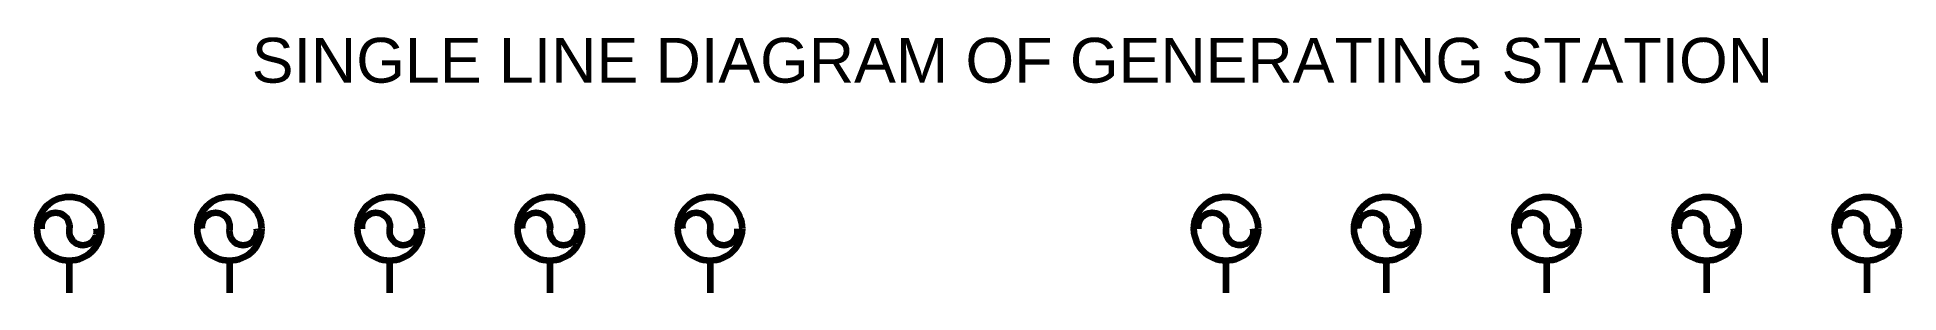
# Model space of a CAD drawing. Header units: millimetres. Extents: x -147 to 640, y -108 to 473.
# Drawn here: x -56 to 525, y 393 to 473 of the extents above; entities that cross this region are included whole.
import ezdxf

# ---------------------------------------------------------------- set-up
doc = ezdxf.new("R2010")
doc.units = ezdxf.units.MM
doc.header["$MEASUREMENT"] = 0
doc.styles.get("Standard").update_dxf_attribs({"font": 'arial_0.ttf'})

msp = doc.modelspace()

# ---------------------------------------------------------------- texts
at = {"lineweight": 100, "insert": (10.52, 472.84), "char_height": 14, "attachment_point": 1}
msp.add_mtext_dynamic_manual_height_columns('SINGLE LINE DIAGRAM OF GENERATING STATION', width=641.7984, gutter_width=1, heights=[0], dxfattribs=at)

# ---------------------------------------------------------------- linework, layer by layer
at = {"lineweight": 100}
for p, q in [((-46.45, 403.18), (-46.45, 393.18)), ((3.55, 403.18), (3.55, 393.18)), ((53.55, 403.18), (53.55, 393.18)), ((103.55, 403.18), (103.55, 393.18)), ((153.55, 403.18), (153.55, 393.18)), ((314.61, 403.18), (314.61, 393.18)), ((364.61, 403.18), (364.61, 393.18)), ((414.61, 403.18), (414.61, 393.18)), ((464.61, 403.18), (464.61, 393.18)), ((514.61, 403.18), (514.61, 393.18))]:
    msp.add_line(p, q, dxfattribs=at)
for points in [[(-54.98, 413.18, -1.185976), (-46.45, 413.18, 1.185901), (-37.91, 413.18, 0.629789)], [(-4.98, 413.18, -1.185976), (3.55, 413.18, 1.185901), (12.09, 413.18, 0.629789)], [(45.02, 413.18, -1.185976), (53.55, 413.18, 1.185901), (62.09, 413.18, 0.629789)], [(95.02, 413.18, -1.185976), (103.55, 413.18, 1.185901), (112.09, 413.18, 0.629789)], [(145.02, 413.18, -1.185976), (153.55, 413.18, 1.185901), (162.09, 413.18, 0.629789)], [(306.07, 413.18, -1.185976), (314.61, 413.18, 1.185901), (323.14, 413.18, 0.629789)], [(356.07, 413.18, -1.185976), (364.61, 413.18, 1.185901), (373.14, 413.18, 0.629789)], [(406.07, 413.18, -1.185976), (414.61, 413.18, 1.185901), (423.14, 413.18, 0.629789)], [(456.07, 413.18, -1.185976), (464.61, 413.18, 1.185901), (473.14, 413.18, 0.629789)], [(506.07, 413.18, -1.185976), (514.61, 413.18, 1.185901), (523.14, 413.18, 0.629789)]]:
    msp.add_lwpolyline(points, format="xyb", dxfattribs=at)
for centre in [(-46.45, 413.18), (3.55, 413.18), (53.55, 413.18), (103.55, 413.18), (153.55, 413.18), (314.61, 413.18), (364.61, 413.18), (414.61, 413.18), (464.61, 413.18), (514.61, 413.18)]:
    msp.add_circle(centre, 10, dxfattribs=at)

msp.set_redraw_order([(e.dxf.handle, doc.entitydb.next_handle()) for e in msp.query("TEXT MTEXT ATTDEF DIMENSION ARC_DIMENSION")])  # texts and dimensions are drawn at this point

doc.saveas('drawing.dxf')
